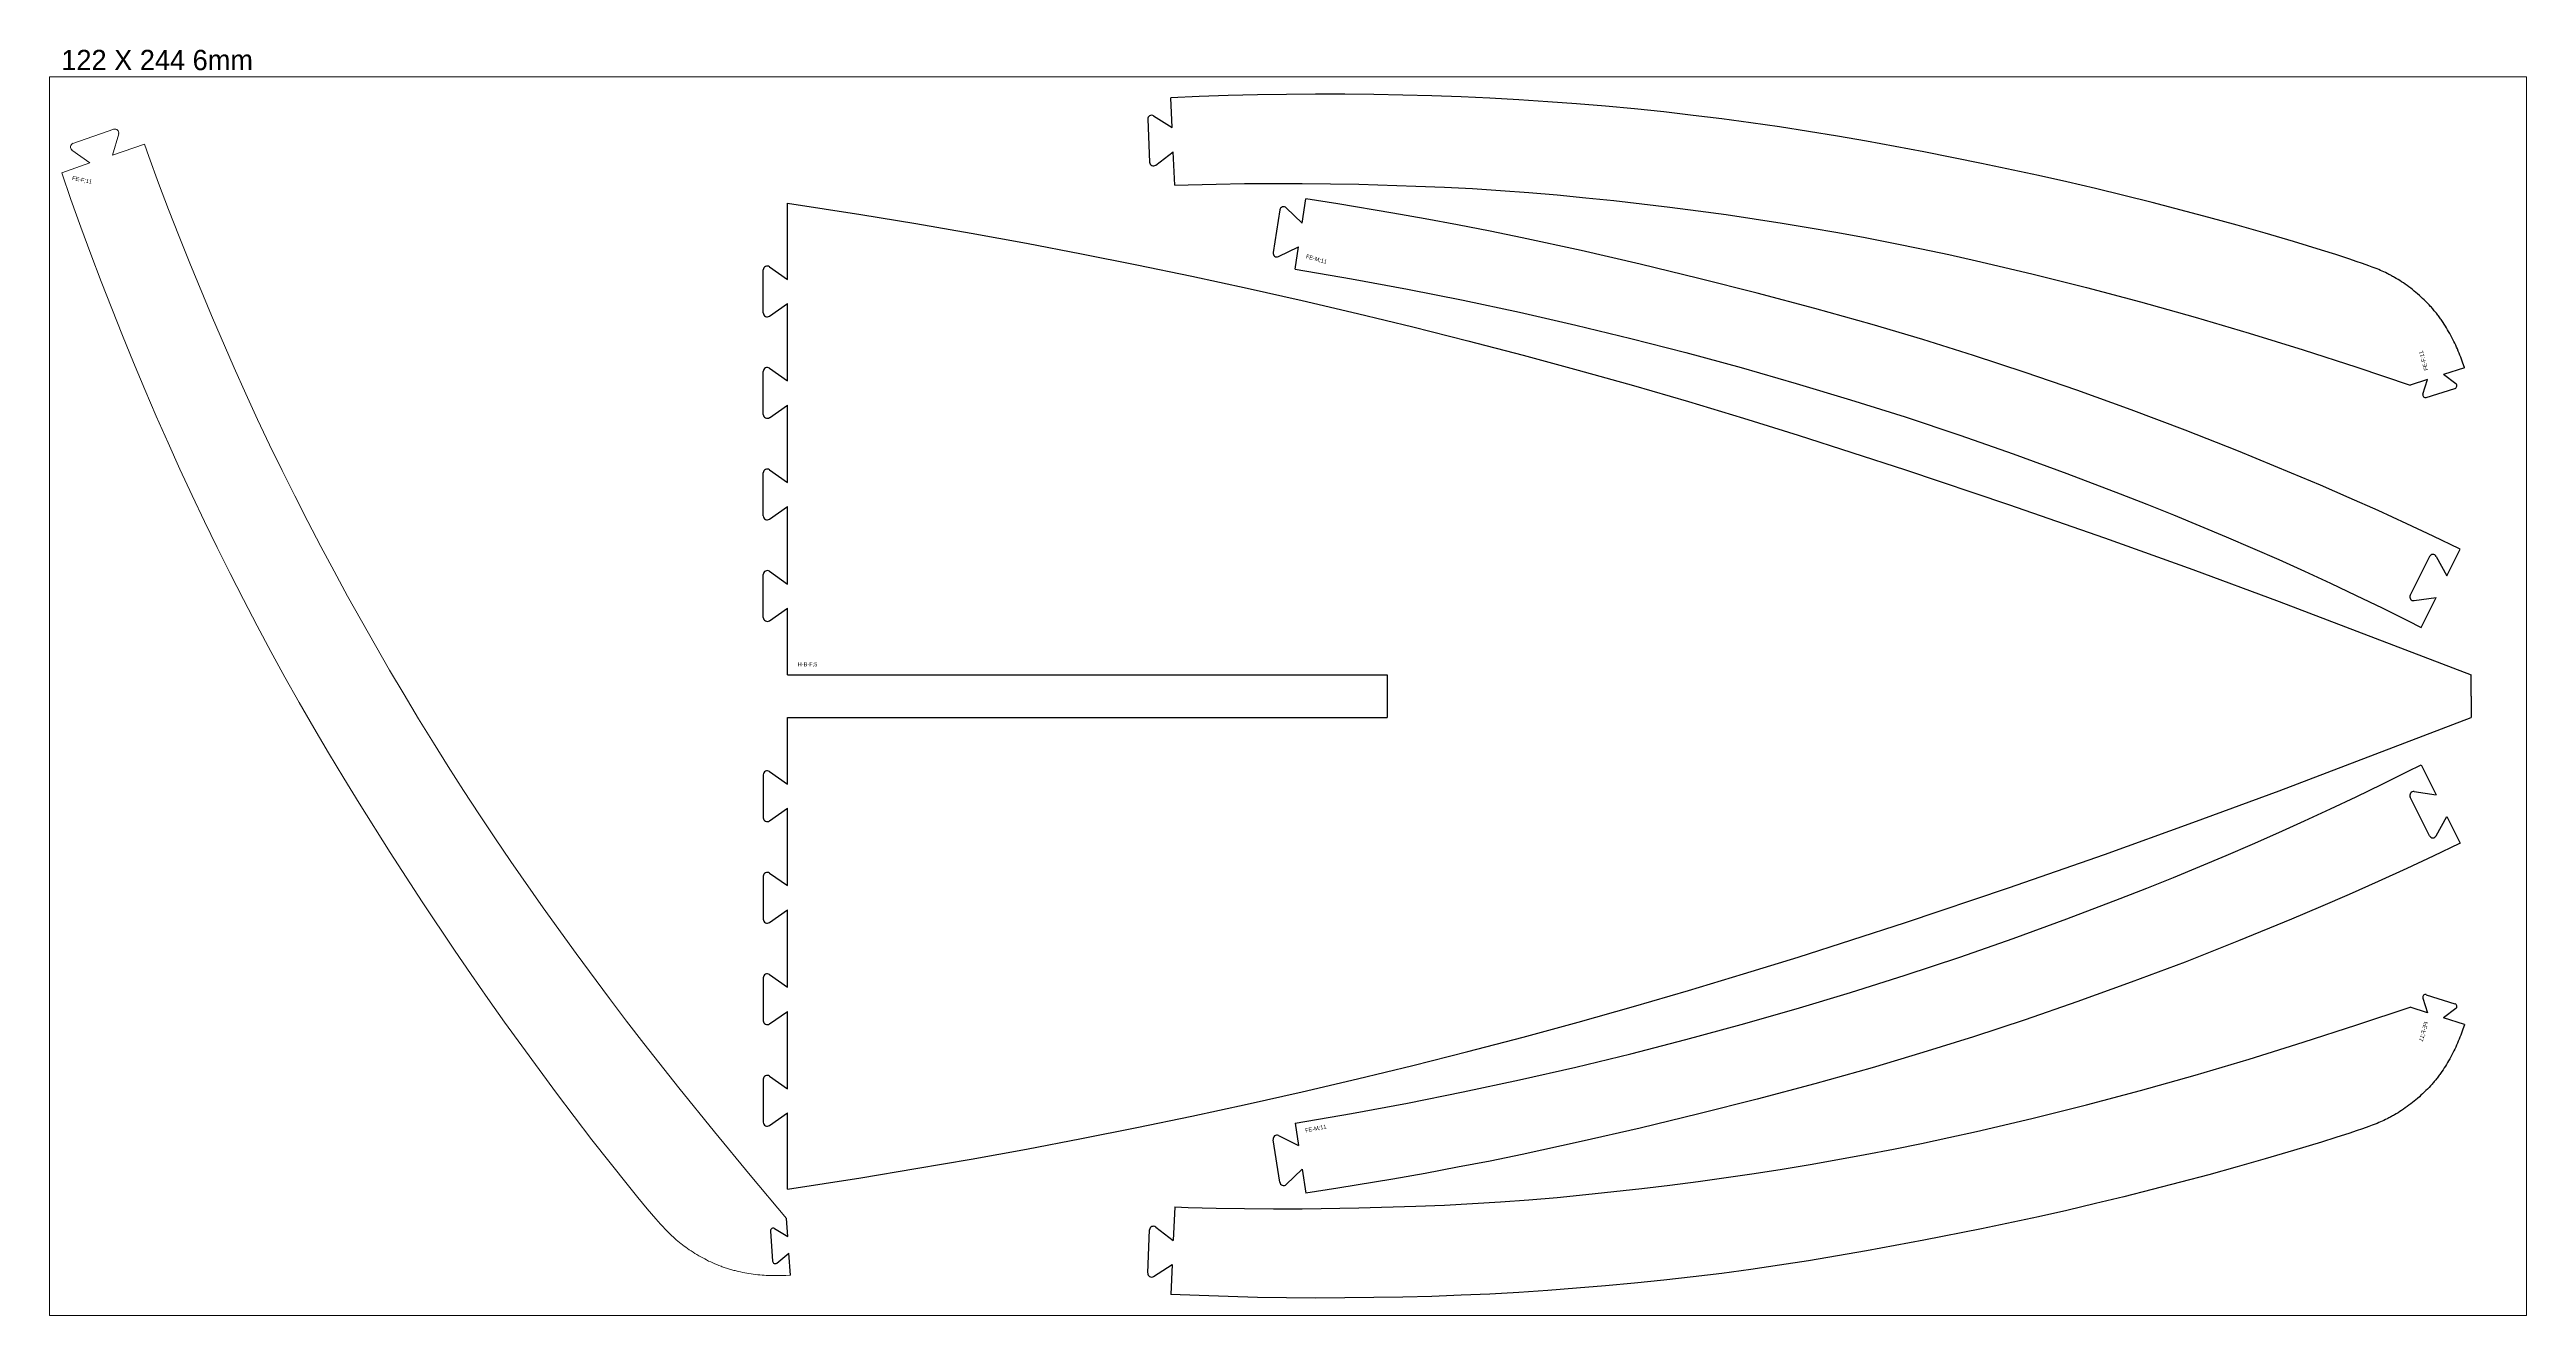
# Model space of a CAD drawing. Header units: millimetres. Extents: x 0 to 7720, y 0 to 5733.
# Drawn here: x 2640 to 5080, y 1480 to 2726 of the extents above; entities that cross this region are included whole.
import ezdxf

# ---------------------------------------------------------------- set-up
doc = ezdxf.new("R2010")
doc.units = ezdxf.units.MM
doc.layers.add('CORTE_6MM', color=1, linetype='Continuous')
doc.layers.add('plate', color=3, linetype='Continuous')

msp = doc.modelspace()

# ---------------------------------------------------------------- linework, layer by layer
at = {"layer": 'CORTE_6MM'}
for p, q in [((3727.6, 2661.2, 349.2), (3745.9, 2649.6, 349.2)), ((3745.9, 2649.6, 349.2), (3744.6, 2678.9, 349.2)), ((3721.8, 2657.8, 349.2), (3723.7, 2615.5, 349.2)), ((3729.8, 2612.6, 349.2), (3747, 2625.9, 349.2)), ((3748.5, 2592.8, 349.2), (3747, 2625.9, 349.2)), ((3366.8, 2500.1), (3366.8, 2575.1)), ((3851.8, 2568.5, 349.2), (3845.4, 2526.6, 349.2)), ((3858.2, 2570.6, 349.2), (3873.9, 2555.6, 349.2)), ((3873.9, 2555.6, 349.2), (3877.5, 2579.3, 349.2)), ((3850.8, 2522.6, 349.2), (3870.3, 2532.2, 349.2)), ((3866.9, 2510.2, 349.2), (3870.3, 2532.2, 349.2)), ((3343.1, 2467.1), (3343.1, 2509.5)), ((3349.1, 2512.6), (3366.8, 2500.1)), ((3349.1, 2463.9), (3366.8, 2476.4)), ((3366.8, 2400.1), (3366.8, 2476.4)), ((3343.1, 2367.1), (3343.1, 2409.5)), ((3349.1, 2412.6), (3366.8, 2400.1)), ((4982.5, 2401.6, 349.2), (4965.5, 2396.1, 349.2)), ((4978, 2387.1, 349.2), (4982.5, 2401.6, 349.2)), ((4981.3, 2383.7, 349.2), (5009.6, 2392.7, 349.2)), ((5018.9, 2413.1, 349.2), (4998.3, 2406.6, 349.2)), ((5010.4, 2397.4, 349.2), (4998.3, 2406.6, 349.2)), ((3349.1, 2363.9), (3366.8, 2376.4)), ((3366.8, 2300.1), (3366.8, 2376.4)), ((3343.1, 2267.1), (3343.1, 2309.5)), ((3349.1, 2312.6), (3366.8, 2300.1)), ((3349.1, 2263.9), (3366.8, 2276.4)), ((3366.8, 2200.1), (3366.8, 2276.4)), ((4984.4, 2227.1, 349.2), (4965.5, 2189.2, 349.2)), ((4991.2, 2227.2, 349.2), (5001.5, 2208.2, 349.2)), ((5001.5, 2208.2, 349.2), (5014.6, 2234.5, 349.2)), ((3343.1, 2167.1), (3343.1, 2209.5)), ((3349.1, 2212.6), (3366.8, 2200.1)), ((3349.1, 2163.9), (3366.8, 2176.4)), ((3366.8, 2110.7), (3366.8, 2176.4)), ((4969.5, 2183.7, 349.2), (4990.9, 2186.9, 349.2)), ((4976.2, 2157.3, 349.2), (4990.9, 2186.9, 349.2)), ((3366.8, 2110.7), (3957.8, 2110.7)), ((3957.8, 2110.7), (3957.8, 2068.7)), ((5025.5, 2089.7), (5025.5, 2110.7)), ((5025.5, 2089.7), (5025.5, 2068.7)), ((3366.8, 2068.7), (3957.8, 2068.7)), ((3366.8, 2003), (3366.8, 2068.7)), ((3343.1, 2012.3), (3343.1, 1969.9)), ((3349.1, 2015.4), (3366.8, 2003)), ((4976.2, 2022.1, 349.2), (4990.9, 1992.4, 349.2)), ((3349.1, 1966.8), (3366.8, 1979.2)), ((3366.8, 1903), (3366.8, 1979.2)), ((4984.4, 1952.2, 349.2), (4965.5, 1990.2, 349.2)), ((4969.5, 1995.6, 349.2), (4990.9, 1992.4, 349.2)), ((4991.2, 1952.1, 349.2), (5001.5, 1971.2, 349.2)), ((5001.5, 1971.2, 349.2), (5014.6, 1944.9, 349.2)), ((3343.1, 1912.3), (3343.1, 1869.9)), ((3349.1, 1915.4), (3366.8, 1903)), ((3349.1, 1866.8), (3366.8, 1879.2)), ((3366.8, 1803), (3366.8, 1879.2)), ((3343.1, 1812.3), (3343.1, 1769.9)), ((3349.1, 1815.4), (3366.8, 1803)), ((4982.5, 1777.8, 349.2), (4965.5, 1783.2, 349.2)), ((4978, 1792.3, 349.2), (4982.5, 1777.8, 349.2)), ((4981.3, 1795.6, 349.2), (5009.6, 1786.6, 349.2)), ((5010.4, 1782, 349.2), (4998.3, 1772.8, 349.2)), ((3349.1, 1766.8), (3366.8, 1779.2)), ((3366.8, 1703), (3366.8, 1779.2)), ((5018.9, 1766.2, 349.2), (4998.3, 1772.8, 349.2)), ((3343.1, 1712.3), (3343.1, 1669.9)), ((3349.1, 1715.4), (3366.8, 1703)), ((3349.1, 1666.8), (3366.8, 1679.2)), ((3366.8, 1604.2), (3366.8, 1679.2)), ((3866.9, 1669.1, 349.2), (3870.3, 1647.2, 349.2)), ((3851.8, 1610.9, 349.2), (3845.4, 1652.8, 349.2)), ((3850.8, 1656.8, 349.2), (3870.3, 1647.2, 349.2)), ((3858.2, 1608.7, 349.2), (3873.9, 1623.7, 349.2)), ((3873.9, 1623.7, 349.2), (3877.5, 1600.1, 349.2)), ((3748.5, 1586.6, 349.2), (3747, 1553.5, 349.2)), ((3350.2, 1562.8, 349.2), (3352.3, 1533.2, 349.2)), ((3354.2, 1565.3, 349.2), (3367.2, 1557.4, 349.2)), ((3367.2, 1557.4, 349.2), (3366, 1575.3, 349.2)), ((3721.8, 1521.5, 349.2), (3723.7, 1563.9, 349.2)), ((3729.8, 1566.7, 349.2), (3747, 1553.5, 349.2)), ((3356.6, 1531.3, 349.2), (3368.4, 1540.9, 349.2)), ((3369.9, 1519.3, 349.2), (3368.4, 1540.9, 349.2)), ((3727.6, 1518.1, 349.2), (3745.9, 1529.8, 349.2)), ((3745.9, 1529.8, 349.2), (3744.6, 1500.4, 349.2))]:
    msp.add_line(p, q, dxfattribs=at)
at = {"layer": 'CORTE_6MM', "lineweight": 0}
for p, q in [((2663.1, 2634.1, 349.2), (2703.2, 2648, 349.2)), ((2708.1, 2643.4, 349.2), (2702.1, 2622.5, 349.2)), ((2679.7, 2614.8, 349.2), (2652, 2605.1, 349.2)), ((2662.1, 2627.5, 349.2), (2679.7, 2614.8, 349.2)), ((2733.4, 2633.4, 349.2), (2702.1, 2622.5, 349.2))]:
    msp.add_line(p, q, dxfattribs=at)
at = {"layer": 'CORTE_6MM'}
for points in [[(5018.9, 2413.1), (5018.8, 2413.5), (5017.4, 2417.5), (5015.9, 2421.5), (5015.2, 2423.5), (5014.4, 2425.5), (5013.6, 2427.5), (5012.8, 2429.5), (5012, 2431.6), (5011.1, 2433.5), (5010.3, 2435.4), (5009.4, 2437.3), (5008.5, 2439.1), (5007.6, 2441), (5006.6, 2442.9), (5005.5, 2444.9), (5004.4, 2446.8), (5003.3, 2448.7), (5002.3, 2450.6), (5001.2, 2452.3), (5000.1, 2454.1), (4999, 2455.9), (4997.8, 2457.7), (4996.5, 2459.6), (4995.9, 2460.5), (4995.2, 2461.4), (4994.6, 2462.3), (4993.9, 2463.2), (4993.3, 2464.1), (4992.6, 2465), (4991.9, 2465.8), (4991.3, 2466.7), (4990.6, 2467.6), (4989.9, 2468.4), (4989.2, 2469.3), (4988.5, 2470.1), (4987.7, 2471), (4987, 2471.8), (4986.3, 2472.6), (4985.5, 2473.5), (4984, 2475.1), (4982.5, 2476.7), (4980.9, 2478.3), (4979.3, 2479.9), (4977.7, 2481.4), (4976.1, 2482.9), (4974.5, 2484.4), (4972.8, 2485.8), (4971.1, 2487.2), (4969.4, 2488.6), (4967.7, 2490), (4966, 2491.4), (4964.2, 2492.7), (4962.4, 2494), (4960.6, 2495.3), (4958.8, 2496.6), (4957, 2497.7), (4955.3, 2498.9), (4953.5, 2500), (4951.7, 2501.1), (4949.9, 2502.1), (4949, 2502.6), (4948.1, 2503.1), (4947.2, 2503.7), (4946.3, 2504.2), (4945.4, 2504.6), (4944.5, 2505.1), (4943.6, 2505.5), (4942.8, 2506), (4941.2, 2506.8), (4939.5, 2507.5), (4937.9, 2508.3), (4936.2, 2509), (4934.5, 2509.7), (4932.8, 2510.4), (4931.1, 2511.1), (4928, 2512.3), (4924.8, 2513.5), (4918.5, 2515.8), (4912.2, 2517.9), (4905.9, 2520), (4892.1, 2524.5), (4878.1, 2528.9), (4850.4, 2537.3), (4822.6, 2545.5), (4794.9, 2553.5), (4767.1, 2561.1), (4711.3, 2575.8), (4683.4, 2582.8), (4655.4, 2589.6), (4627.3, 2596.1), (4599.3, 2602.4), (4543, 2614.4), (4486.5, 2625.7), (4429.9, 2636.1), (4401.3, 2641.1), (4372.6, 2645.8), (4344.3, 2650.3), (4315.9, 2654.4), (4287.5, 2658.2), (4259.1, 2661.7), (4230.3, 2665), (4201.4, 2668), (4172.8, 2670.6), (4144.2, 2673), (4115.8, 2675.1), (4087.4, 2676.9), (4058.9, 2678.5), (4030.5, 2679.8), (4001.8, 2680.9), (3973.2, 2681.7), (3944.5, 2682.2), (3915.9, 2682.5), (3887.2, 2682.5), (3858.5, 2682.3), (3829.9, 2681.9), (3801.2, 2681.2), (3772.5, 2680.2), (3744.6, 2678.9)], [(3748.5, 2592.8), (3761.6, 2593.3), (3789.4, 2594), (3817.3, 2594.5), (3845.6, 2594.7), (3873.9, 2594.6), (3929.7, 2593.8), (3985.9, 2592.1), (4014.1, 2590.9), (4041.7, 2589.5), (4069.3, 2587.8), (4097.4, 2585.7), (4125.3, 2583.3), (4153.4, 2580.6), (4180.9, 2577.8), (4208.5, 2574.7), (4236.2, 2571.3), (4263.9, 2567.7), (4291.6, 2563.9), (4319.2, 2559.8), (4346.8, 2555.5), (4374.3, 2550.9), (4401.7, 2546.2), (4428.7, 2541.3), (4456.5, 2535.9), (4484.2, 2530.3), (4511, 2524.6), (4538.3, 2518.5), (4592.6, 2505.7), (4646.5, 2492.2), (4699.9, 2478.1), (4726.8, 2470.6), (4753.7, 2463), (4806.9, 2447.1), (4859.9, 2430.6), (4912.8, 2413.6), (4965.5, 2396.1)], [(3366.8, 2575.1), (3439.1, 2564.1), (3493.5, 2555.1), (3547.9, 2545.6), (3602.3, 2535.8), (3656.6, 2525.4), (3711, 2514.6), (3765.4, 2503.3), (3819.8, 2491.6), (3874.1, 2479.4), (3928.5, 2466.6), (3982.9, 2453.4), (4037.2, 2439.7), (4091.6, 2425.5), (4145.9, 2410.7), (4200.2, 2395.5), (4254.4, 2379.7), (4308.6, 2363.4), (4362.5, 2346.6), (4468.3, 2312.5), (4569.6, 2278.5), (4664.2, 2245.6), (4751.4, 2214.3), (4836.3, 2182.9), (5025.5, 2110.7)], [(5014.6, 2234.5), (5013.9, 2234.8), (4988.1, 2247.3), (4962.1, 2259.5), (4933.9, 2272.4), (4905.5, 2285), (4877.2, 2297.3), (4848.7, 2309.3), (4796.4, 2330.8), (4743.8, 2351.6), (4690.5, 2371.6), (4637, 2390.9), (4586.2, 2408.4), (4535.2, 2425.2), (4485.5, 2440.8), (4435.6, 2455.7), (4407.3, 2463.7), (4379, 2471.5), (4322.1, 2486.6), (4264.6, 2501.1), (4207, 2515.1), (4148.9, 2528.5), (4090.6, 2541.1), (4059, 2547.6), (4027.1, 2553.8), (3995.2, 2559.7), (3963.4, 2565.4), (3909, 2574.4), (3877.5, 2579.3)], [(3866.9, 2510.2), (3922.6, 2500.7), (3977.6, 2490.4), (4032.5, 2479.5), (4088.1, 2467.7), (4143.6, 2455.1), (4197.6, 2442), (4251.8, 2428), (4306.5, 2413.2), (4360.5, 2397.7), (4414.2, 2381.6), (4468, 2364.6), (4521.8, 2346.6), (4574.5, 2328.2), (4627.3, 2309), (4679.9, 2289), (4706.1, 2278.7), (4732.2, 2268.2), (4758.3, 2257.5), (4784.3, 2246.6), (4810.1, 2235.5), (4835.9, 2224.2), (4861.5, 2212.6), (4887.1, 2200.8), (4912.4, 2188.8), (4937.7, 2176.6), (4962.9, 2164.1), (4976.2, 2157.3)], [(3366.8, 1604.2), (3439.1, 1615.3), (3493.5, 1624.3), (3547.9, 1633.7), (3602.3, 1643.6), (3656.6, 1653.9), (3711, 1664.7), (3765.4, 1676), (3819.8, 1687.8), (3874.1, 1700), (3928.5, 1712.7), (3982.9, 1725.9), (4037.2, 1739.6), (4091.6, 1753.9), (4145.9, 1768.6), (4200.2, 1783.9), (4254.4, 1799.7), (4308.6, 1816), (4362.5, 1832.7), (4468.3, 1866.8), (4569.6, 1900.9), (4664.2, 1933.8), (4751.4, 1965.1), (4836.3, 1996.4), (5025.5, 2068.7)], [(3866.9, 1669.1), (3922.6, 1678.7), (3977.6, 1688.9), (4032.5, 1699.9), (4088.1, 1711.7), (4143.6, 1724.3), (4197.6, 1737.4), (4251.8, 1751.4), (4306.5, 1766.2), (4360.5, 1781.6), (4414.2, 1797.7), (4468, 1814.8), (4521.8, 1832.7), (4574.5, 1851.1), (4627.3, 1870.4), (4679.9, 1890.4), (4706.1, 1900.6), (4732.2, 1911.1), (4758.3, 1921.8), (4784.3, 1932.7), (4810.1, 1943.8), (4835.9, 1955.2), (4861.5, 1966.7), (4887.1, 1978.5), (4912.4, 1990.5), (4937.7, 2002.8), (4962.9, 2015.3), (4976.2, 2022.1)], [(5014.6, 1944.9), (5013.9, 1944.5), (4988.1, 1932.1), (4962.1, 1919.9), (4933.9, 1907), (4905.5, 1894.4), (4877.2, 1882.1), (4848.7, 1870), (4796.4, 1848.5), (4743.8, 1827.8), (4690.5, 1807.8), (4637, 1788.5), (4586.2, 1771), (4535.2, 1754.2), (4485.5, 1738.6), (4435.6, 1723.7), (4407.3, 1715.6), (4379, 1707.8), (4322.1, 1692.8), (4264.6, 1678.2), (4207, 1664.3), (4148.9, 1650.9), (4090.6, 1638.2), (4059, 1631.8), (4027.1, 1625.6), (3995.2, 1619.6), (3963.4, 1614), (3909, 1604.9), (3877.5, 1600.1)], [(3748.5, 1586.6), (3761.6, 1586.1), (3789.4, 1585.3), (3817.3, 1584.9), (3845.6, 1584.7), (3873.9, 1584.8), (3929.7, 1585.6), (3985.9, 1587.3), (4014.1, 1588.4), (4041.7, 1589.8), (4069.3, 1591.6), (4097.4, 1593.7), (4125.3, 1596), (4153.4, 1598.7), (4180.9, 1601.6), (4208.5, 1604.7), (4236.2, 1608), (4263.9, 1611.6), (4291.6, 1615.5), (4319.2, 1619.6), (4346.8, 1623.9), (4374.3, 1628.4), (4401.7, 1633.2), (4428.7, 1638.1), (4456.5, 1643.4), (4484.2, 1649.1), (4511, 1654.8), (4538.3, 1660.9), (4592.6, 1673.7), (4646.5, 1687.1), (4699.9, 1701.3), (4726.8, 1708.7), (4753.7, 1716.3), (4806.9, 1732.2), (4859.9, 1748.7), (4912.8, 1765.8), (4965.5, 1783.2)], [(5018.9, 1766.2), (5018.8, 1765.9), (5017.4, 1761.8), (5015.9, 1757.8), (5015.2, 1755.8), (5014.4, 1753.8), (5013.6, 1751.8), (5012.8, 1749.9), (5012, 1747.8), (5011.1, 1745.8), (5010.3, 1743.9), (5009.4, 1742.1), (5008.5, 1740.2), (5007.6, 1738.4), (5006.6, 1736.5), (5005.5, 1734.5), (5004.4, 1732.5), (5003.3, 1730.6), (5002.3, 1728.8), (5001.2, 1727), (5000.1, 1725.2), (4999, 1723.5), (4997.8, 1721.7), (4996.5, 1719.8), (4995.9, 1718.9), (4995.2, 1718), (4994.6, 1717.1), (4993.9, 1716.2), (4993.3, 1715.3), (4992.6, 1714.4), (4991.9, 1713.5), (4991.3, 1712.6), (4990.6, 1711.8), (4989.9, 1710.9), (4989.2, 1710.1), (4988.5, 1709.2), (4987.7, 1708.4), (4987, 1707.5), (4986.3, 1706.7), (4985.5, 1705.9), (4984, 1704.3), (4982.5, 1702.6), (4980.9, 1701.1), (4979.3, 1699.5), (4977.7, 1698), (4976.1, 1696.5), (4974.5, 1695), (4972.8, 1693.5), (4971.1, 1692.1), (4969.4, 1690.7), (4967.7, 1689.3), (4966, 1688), (4964.2, 1686.7), (4962.4, 1685.4), (4960.6, 1684.1), (4958.8, 1682.8), (4957, 1681.6), (4955.3, 1680.5), (4953.5, 1679.4), (4951.7, 1678.3), (4949.9, 1677.2), (4949, 1676.7), (4948.1, 1676.2), (4947.2, 1675.7), (4946.3, 1675.2), (4945.4, 1674.7), (4944.5, 1674.2), (4943.6, 1673.8), (4942.8, 1673.4), (4941.2, 1672.6), (4939.5, 1671.8), (4937.9, 1671.1), (4936.2, 1670.3), (4934.5, 1669.6), (4932.8, 1668.9), (4931.1, 1668.2), (4928, 1667), (4924.8, 1665.8), (4918.5, 1663.6), (4912.2, 1661.4), (4905.9, 1659.3), (4892.1, 1654.8), (4878.1, 1650.5), (4850.4, 1642), (4822.6, 1633.8), (4794.9, 1625.9), (4767.1, 1618.2), (4711.3, 1603.6), (4683.4, 1596.6), (4655.4, 1589.8), (4627.3, 1583.2), (4599.3, 1576.9), (4543, 1564.9), (4486.5, 1553.7), (4429.9, 1543.2), (4401.3, 1538.3), (4372.6, 1533.5), (4344.3, 1529.1), (4315.9, 1525), (4287.5, 1521.1), (4259.1, 1517.6), (4230.3, 1514.3), (4201.4, 1511.4), (4172.8, 1508.7), (4144.2, 1506.4), (4115.8, 1504.3), (4087.4, 1502.4), (4058.9, 1500.8), (4030.5, 1499.5), (4001.8, 1498.5), (3973.2, 1497.7), (3944.5, 1497.2), (3915.9, 1496.9), (3887.2, 1496.8), (3858.5, 1497), (3829.9, 1497.5), (3801.2, 1498.2), (3772.5, 1499.2), (3744.6, 1500.4)]]:
    msp.add_lwpolyline(points, dxfattribs=at)
at = {"layer": 'CORTE_6MM', "lineweight": 0}
for points in [[(2733.4, 2633.4), (2737.8, 2621), (2747.4, 2594.9), (2757.3, 2568.8), (2767.6, 2542.4), (2778.1, 2516.2), (2799.5, 2464.7), (2821.8, 2413.1), (2833.3, 2387.3), (2844.8, 2362.2), (2856.6, 2337.2), (2869, 2311.8), (2881.5, 2286.8), (2894.4, 2261.7), (2907.2, 2237.2), (2920.3, 2212.7), (2933.6, 2188.1), (2947.2, 2163.7), (2961, 2139.4), (2975, 2115.3), (2989.2, 2091.2), (3003.6, 2067.3), (3018.2, 2043.6), (3032.7, 2020.4), (3047.9, 1996.6), (3063.4, 1972.9), (3078.7, 1950.1), (3094.4, 1926.9), (3126.4, 1881.2), (3158.8, 1836.1), (3191.7, 1791.8), (3208.5, 1769.5), (3225.5, 1747.4), (3260, 1703.8), (3294.9, 1660.6), (3330.3, 1617.8), (3366, 1575.3)], [(3369.9, 1519.3), (3369.6, 1519.3), (3365.3, 1519.1), (3361, 1519), (3358.9, 1518.9), (3356.7, 1518.9), (3354.6, 1518.9), (3352.5, 1518.9), (3350.2, 1519), (3348.1, 1519.1), (3346, 1519.1), (3344, 1519.3), (3341.9, 1519.4), (3339.8, 1519.6), (3337.7, 1519.8), (3335.5, 1520.1), (3333.2, 1520.4), (3331.1, 1520.6), (3329, 1521), (3327, 1521.3), (3324.9, 1521.7), (3322.8, 1522.1), (3320.7, 1522.5), (3318.5, 1523), (3317.4, 1523.2), (3316.3, 1523.5), (3315.3, 1523.8), (3314.2, 1524), (3313.1, 1524.3), (3312.1, 1524.6), (3311, 1524.9), (3309.9, 1525.2), (3308.9, 1525.5), (3307.8, 1525.9), (3306.8, 1526.2), (3305.7, 1526.6), (3304.7, 1526.9), (3303.6, 1527.3), (3302.6, 1527.7), (3301.5, 1528.1), (3299.4, 1528.9), (3297.4, 1529.7), (3295.3, 1530.6), (3293.3, 1531.4), (3291.3, 1532.4), (3289.3, 1533.3), (3287.3, 1534.3), (3285.4, 1535.3), (3283.4, 1536.3), (3281.5, 1537.4), (3279.6, 1538.5), (3277.7, 1539.6), (3275.8, 1540.8), (3273.9, 1541.9), (3272, 1543.2), (3270.2, 1544.4), (3268.5, 1545.6), (3266.8, 1546.8), (3265.1, 1548), (3263.4, 1549.3), (3261.8, 1550.5), (3260.9, 1551.2), (3260.1, 1551.8), (3259.3, 1552.5), (3258.5, 1553.2), (3257.7, 1553.8), (3256.9, 1554.5), (3256.2, 1555.1), (3255.6, 1555.7), (3254.2, 1557), (3252.9, 1558.2), (3251.6, 1559.5), (3250.3, 1560.8), (3249, 1562.1), (3247.7, 1563.4), (3246.4, 1564.7), (3244.1, 1567.2), (3241.9, 1569.7), (3237.4, 1574.7), (3233.1, 1579.7), (3228.8, 1584.8), (3219.5, 1596), (3210.3, 1607.4), (3192.2, 1630), (3174.3, 1652.8), (3156.7, 1675.7), (3139.3, 1698.7), (3105.1, 1745.1), (3088.3, 1768.4), (3071.6, 1791.9), (3055.2, 1815.5), (3038.9, 1839.3), (3007, 1887.2), (2975.7, 1935.5), (2945, 1984.2), (2929.8, 2009), (2914.8, 2033.9), (2900.3, 2058.5), (2885.9, 2083.4), (2871.9, 2108.3), (2858.1, 2133.5), (2844.4, 2159), (2831, 2184.7), (2818, 2210.3), (2805.2, 2236), (2792.7, 2261.7), (2780.5, 2287.4), (2768.5, 2313.2), (2756.8, 2339.2), (2745.2, 2365.4), (2733.9, 2391.8), (2722.8, 2418.2), (2711.9, 2444.7), (2701.3, 2471.4), (2690.9, 2498.1), (2680.7, 2524.9), (2670.8, 2551.7), (2661.1, 2578.8), (2652, 2605.1)]]:
    msp.add_lwpolyline(points, dxfattribs=at)
at = {"layer": 'CORTE_6MM'}
for centre, radius, start, end in [((3725.6, 2658, 349.2), 3.8, 57.5813, 182.5733), ((3727.5, 2615.7, 349.2), 3.8, 182.5733, 307.5654), ((3855.6, 2567.9, 349.2), 3.8, 46.248, 171.24), ((3346.9, 2509.5), 3.8, 55.008, 180), ((3849.1, 2526, 349.2), 3.8, 171.24, 296.2321), ((3346.9, 2467.1), 3.8, 180, 304.992), ((3346.9, 2409.5), 3.8, 55.008, 180), ((5008.8, 2395.3, 349.2), 2.66, 287.6447, 52.6367), ((3346.9, 2367.1), 3.8, 180, 304.992), ((4980.5, 2386.3, 349.2), 2.66, 162.6527, 287.6447), ((3346.9, 2309.5), 3.8, 55.008, 180), ((3346.9, 2267.1), 3.8, 180, 304.992), ((4987.8, 2225.4, 349.2), 3.8, 28.5151, 153.5071), ((3346.9, 2209.5), 3.8, 55.008, 180), ((4968.9, 2187.5, 349.2), 3.8, 153.5071, 278.4991), ((3346.9, 2167.1), 3.8, 180, 304.992), ((3346.9, 2012.3), 3.8, 55.008, 180), ((4968.9, 1991.9, 349.2), 3.8, 81.5009, 206.4929), ((3346.9, 1969.9), 3.8, 180, 304.992), ((4987.8, 1953.9, 349.2), 3.8, 206.4929, 331.4849), ((3346.9, 1912.3), 3.8, 55.008, 180), ((3346.9, 1869.9), 3.8, 180, 304.992), ((3346.9, 1812.3), 3.8, 55.008, 180), ((4980.5, 1793.1, 349.2), 2.66, 72.3553, 197.3473), ((5008.8, 1784.1, 349.2), 2.66, 307.3633, 72.3553), ((3346.9, 1769.9), 3.8, 180, 304.992), ((3346.9, 1712.3), 3.8, 55.008, 180), ((3346.9, 1669.9), 3.8, 180, 304.992), ((3849.1, 1653.4, 349.2), 3.8, 63.7679, 188.76), ((3855.6, 1611.5, 349.2), 3.8, 188.76, 313.752), ((3352.8, 1563, 349.2), 2.66, 59.0553, 184.0473), ((3727.5, 1563.7, 349.2), 3.8, 52.4346, 177.4267), ((3354.9, 1533.4, 349.2), 2.66, 184.0473, 309.0394), ((3725.6, 1521.3, 349.2), 3.8, 177.4267, 302.4187)]:
    msp.add_arc(centre, radius, start, end, dxfattribs=at)
at = {"layer": 'CORTE_6MM', "lineweight": 0}
for centre, start, end in [((2704.4, 2644.4, 349.2), 344.1267, 109.1187), ((2664.4, 2630.6, 349.2), 109.1187, 234.1107)]:
    msp.add_arc(centre, 3.8, start, end, dxfattribs=at)
at = {"layer": 'plate', "lineweight": 0}
msp.add_lwpolyline([(2640, 2699.7), (5080, 2699.7), (5080, 1479.7), (2640, 1479.7)], close=True, dxfattribs=at)

# ---------------------------------------------------------------- texts
at = {"lineweight": 0, "attachment_point": 1}
for s, insert, char_height, width in [('122 X 244 6mm', (2651.6, 2726.2), 20, 47402.464), ('H-B-F;5', (3377, 2123), 4, 9480.493)]:
    msp.add_mtext(s, dxfattribs=dict(at, insert=insert, char_height=char_height, width=width))
at = {"lineweight": 0, "char_height": 4, "width": 9480.493, "attachment_point": 1}
for s, insert, rotation in [('FE-F;11', (2662.7, 2602), 349.0256), ('FE-M;11', (3878.4, 2524.9), 344.5832), ('FE-F;11', (4979.4, 2409.9), 105.7087), ('FE-M;11', (3876.6, 1663.9), 10.7215)]:
    msp.add_mtext(s, dxfattribs=dict(at, insert=insert, rotation=rotation))
at = {"lineweight": 0, "extrusion": (0, 0, -1), "insert": (4979.4, 1769.4), "char_height": 4, "width": 9480.493, "attachment_point": 1, "text_direction": (-0.270747, -0.96265, 0)}
msp.add_mtext('FE-F;11', dxfattribs=at)

doc.saveas('drawing.dxf')
